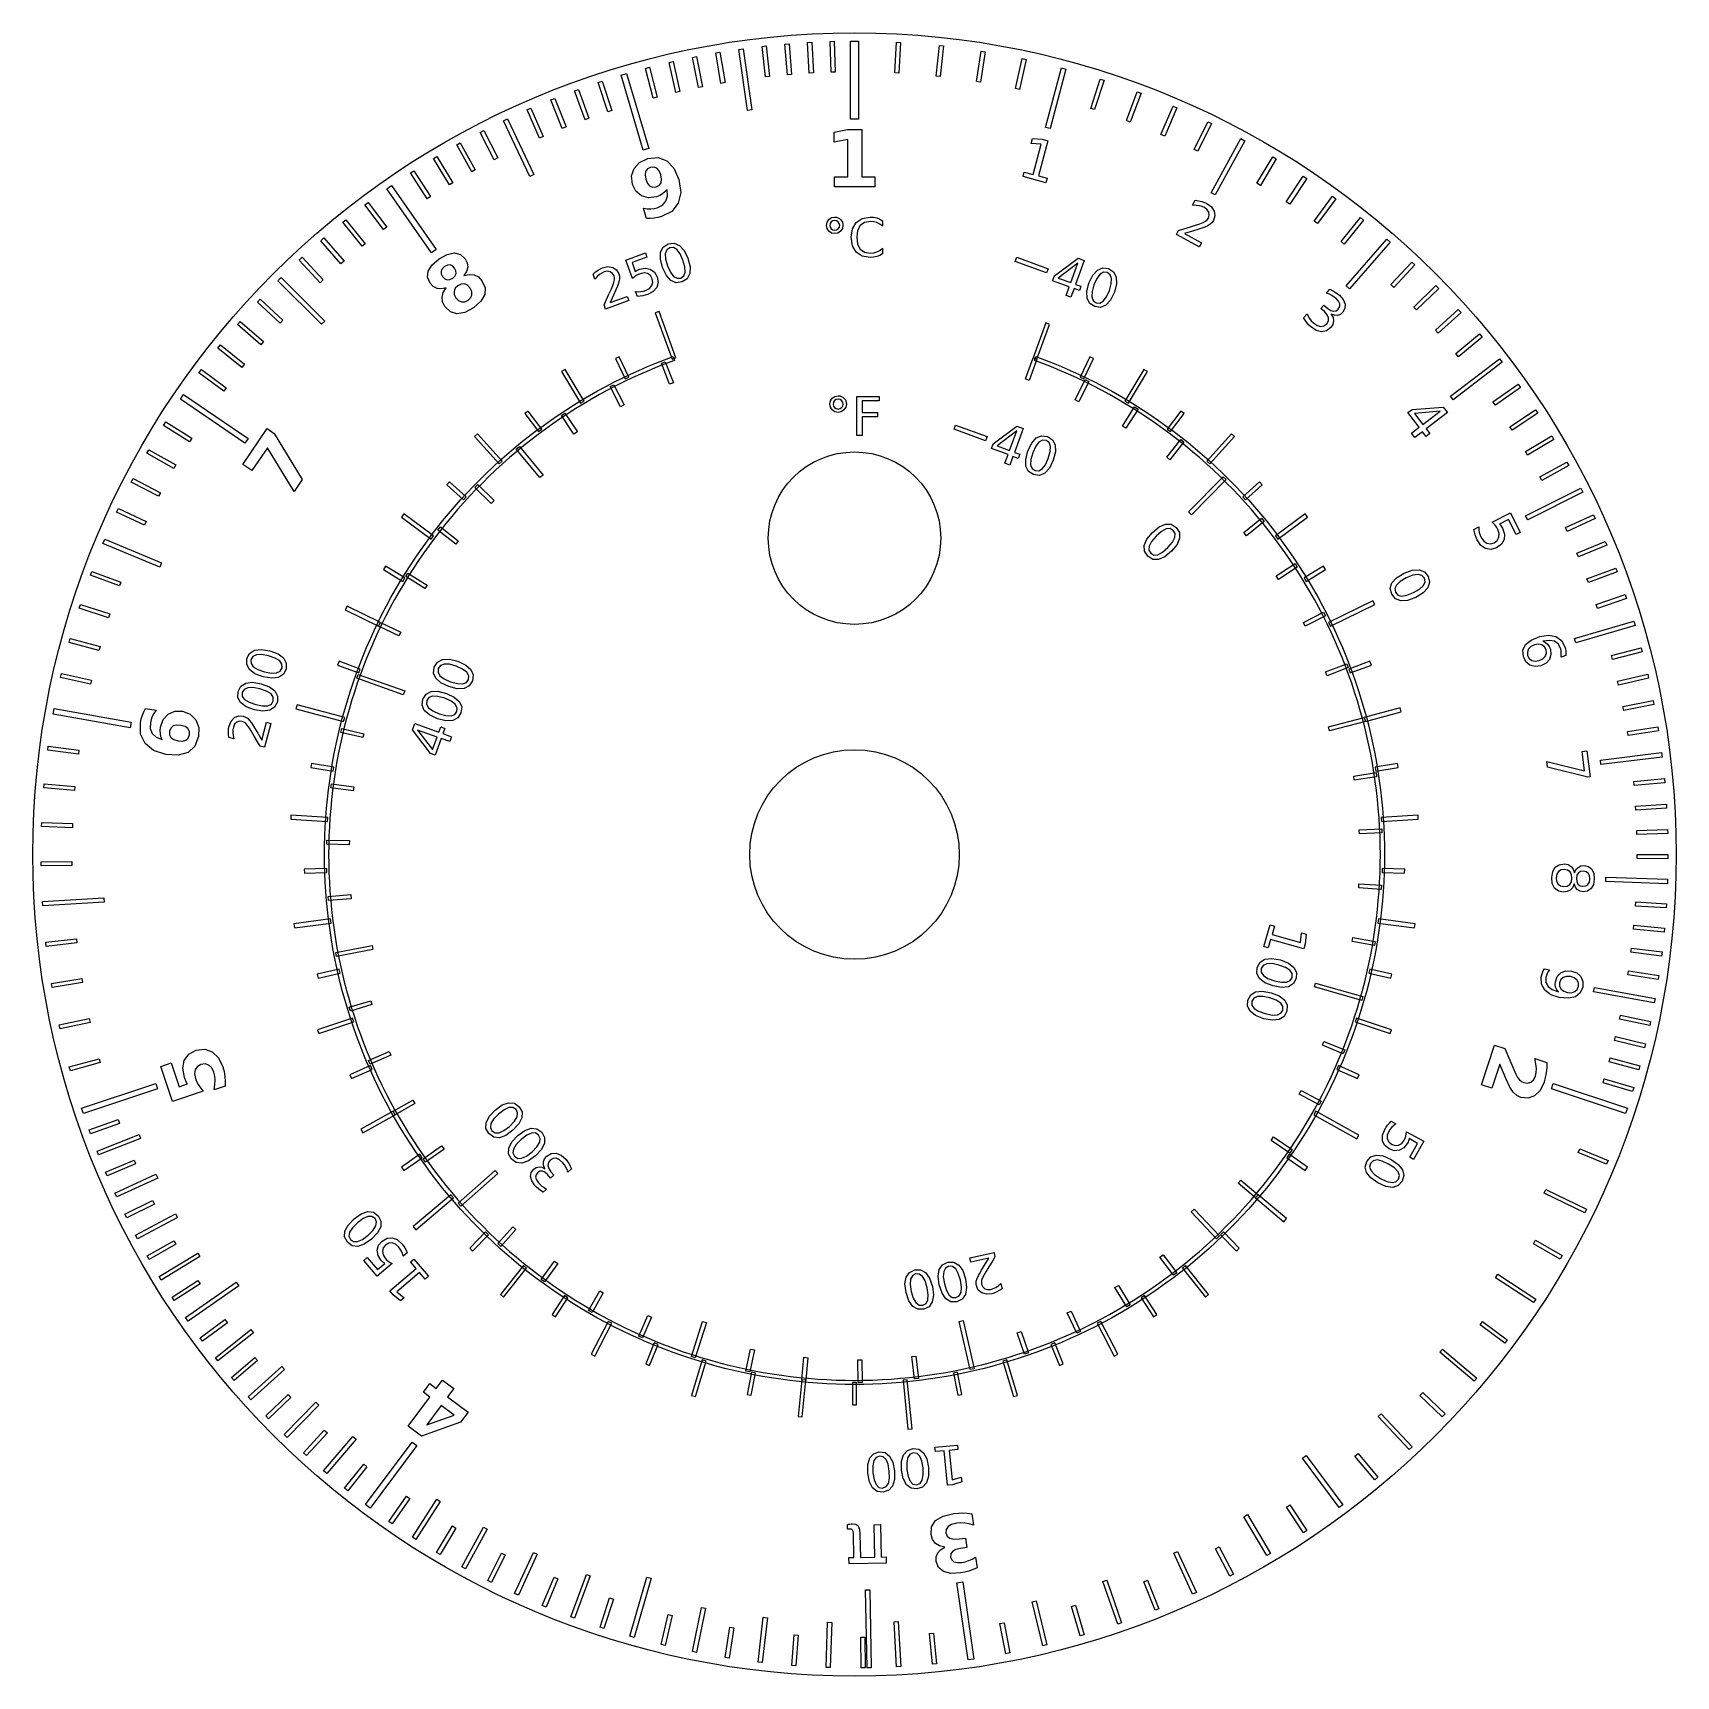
# Model space of a CAD drawing. Header units: millimetres. Extents: x -20 to 20, y -20 to 20.
import ezdxf

# ---------------------------------------------------------------- set-up
doc = ezdxf.new("R2010")
doc.units = ezdxf.units.MM
doc.layers.add('CUT', color=1, linetype='Continuous')
doc.layers.add('MARK', color=7, linetype='Continuous')

msp = doc.modelspace()

# ---------------------------------------------------------------- linework, layer by layer
at = {"layer": 'CUT'}
for centre, radius in [((0, 0), 20), ((0, 7.7), 2.1), ((0, 0), 2.55)]:
    msp.add_circle(centre, radius, dxfattribs=at)
at = {"layer": 'MARK'}
for points in [[(-2.817, 19.599), (-2.708, 19.614), (-2.499, 18.129), (-2.607, 18.113)], [(-2.251, 19.672), (-2.151, 19.683), (-2.068, 18.937), (-2.167, 18.926)], [(-1.694, 19.727), (-1.594, 19.736), (-1.532, 18.988), (-1.631, 18.98)], [(-1.141, 19.767), (-1.041, 19.773), (-1, 19.024), (-1.1, 19.018)], [(-0.593, 19.791), (-0.493, 19.794), (-0.472, 19.044), (-0.572, 19.041)], [(-0.1, 19.8), (0.1, 19.8), (0.1, 17.9), (-0.1, 17.9)], [(1.019, 19.774), (1.119, 19.768), (1.079, 19.019), (0.979, 19.025)], [(2.065, 19.692), (2.165, 19.681), (2.085, 18.936), (1.985, 18.946)], [(-4.515, 19.278), (-4.418, 19.301), (-4.248, 18.57), (-4.346, 18.548)], [(-3.944, 19.403), (-3.846, 19.423), (-3.699, 18.688), (-3.797, 18.668)], [(-3.377, 19.51), (-3.278, 19.527), (-3.152, 18.788), (-3.25, 18.771)], [(3.086, 19.558), (3.184, 19.542), (3.066, 18.802), (2.967, 18.818)], [(4.079, 19.375), (4.177, 19.355), (4.02, 18.621), (3.922, 18.642)], [(-6.238, 18.792), (-6.143, 18.823), (-5.909, 18.111), (-6.004, 18.079)], [(-5.682, 18.967), (-5.547, 19.007), (-5.009, 17.185), (-5.143, 17.145)], [(-5.088, 19.135), (-4.991, 19.161), (-4.8, 18.435), (-4.897, 18.41)], [(5.039, 19.148), (5.145, 19.12), (4.759, 17.67), (4.653, 17.699)], [(5.978, 18.876), (6.074, 18.846), (5.845, 18.131), (5.75, 18.162)], [(-7.391, 18.369), (-7.298, 18.406), (-7.02, 17.71), (-7.113, 17.672)], [(-6.815, 18.59), (-6.721, 18.625), (-6.464, 17.92), (-6.558, 17.886)], [(6.883, 18.565), (6.976, 18.53), (6.714, 17.828), (6.62, 17.863)], [(-7.967, 18.127), (-7.875, 18.167), (-7.575, 17.479), (-7.667, 17.439)], [(7.756, 18.218), (7.848, 18.179), (7.552, 17.489), (7.46, 17.529)], [(-9.113, 17.578), (-9.024, 17.624), (-8.681, 16.957), (-8.77, 16.911)], [(-8.545, 17.861), (-8.446, 17.908), (-7.802, 16.553), (-7.902, 16.506)], [(-0.485, 16.499), (-0.166, 16.499), (-0.166, 17.404), (-0.494, 17.337), (-0.494, 17.582), (-0.168, 17.65), (0.175, 17.65), (0.175, 16.499), (0.494, 16.499), (0.494, 16.25), (-0.485, 16.25), (-0.485, 16.499)], [(8.597, 17.836), (8.687, 17.793), (8.359, 17.118), (8.269, 17.162)], [(-9.683, 17.271), (-9.595, 17.32), (-9.23, 16.665), (-9.318, 16.616)], [(4.132, 16.61), (4.346, 16.553), (4.542, 17.29), (4.297, 17.306), (4.329, 17.425), (4.572, 17.41), (4.703, 17.375), (4.475, 16.519), (4.689, 16.462), (4.659, 16.352), (4.103, 16.5), (4.132, 16.61)], [(9.401, 17.426), (9.498, 17.373), (8.782, 16.055), (8.685, 16.108)], [(-10.249, 16.941), (-10.163, 16.993), (-9.776, 16.35), (-9.862, 16.299)], [(-5.062, 15.481), (-5.135, 15.729), (-5.044, 15.719), (-4.96, 15.718), (-4.88, 15.726), (-4.805, 15.743), (-4.673, 15.805), (-4.589, 15.9), (-4.552, 16.027), (-4.563, 16.185), (-4.614, 16.127), (-4.673, 16.079), (-4.741, 16.041), (-4.817, 16.012), (-5.012, 15.987), (-5.185, 16.034), (-5.32, 16.145), (-5.404, 16.312), (-5.427, 16.518), (-5.366, 16.701), (-5.231, 16.848), (-5.028, 16.943), (-4.782, 16.968), (-4.569, 16.886), (-4.398, 16.704), (-4.277, 16.428), (-4.231, 16.118), (-4.29, 15.855), (-4.448, 15.654), (-4.695, 15.529), (-4.789, 15.505), (-4.88, 15.489), (-4.971, 15.481), (-5.062, 15.481)], [(10.181, 16.982), (10.267, 16.93), (9.88, 16.288), (9.794, 16.34)], [(-10.81, 16.589), (-10.726, 16.643), (-10.318, 16.014), (-10.402, 15.959)], [(-4.826, 16.254), (-4.75, 16.292), (-4.706, 16.353), (-4.694, 16.437), (-4.713, 16.543), (-4.755, 16.642), (-4.811, 16.706), (-4.881, 16.734), (-4.965, 16.725), (-5.04, 16.687), (-5.084, 16.625), (-5.097, 16.541), (-5.078, 16.436), (-5.036, 16.336), (-4.98, 16.272), (-4.91, 16.245), (-4.826, 16.254)], [(10.925, 16.513), (11.008, 16.458), (10.593, 15.834), (10.509, 15.889)], [(-11.382, 16.201), (-11.268, 16.281), (-10.181, 14.723), (-10.296, 14.643)], [(11.635, 16.021), (11.716, 15.962), (11.274, 15.356), (11.193, 15.415)], [(-11.916, 15.813), (-11.836, 15.873), (-11.386, 15.273), (-11.466, 15.213)], [(8.031, 15.113), (8.446, 14.888), (8.392, 14.788), (7.834, 15.091), (7.888, 15.191), (8.013, 15.229), (8.175, 15.278), (8.323, 15.324), (8.405, 15.351), (8.485, 15.384), (8.543, 15.416), (8.584, 15.451), (8.613, 15.491), (8.636, 15.562), (8.626, 15.632), (8.588, 15.696), (8.522, 15.746), (8.462, 15.772), (8.394, 15.791), (8.316, 15.801), (8.229, 15.804), (8.294, 15.924), (8.377, 15.911), (8.452, 15.895), (8.518, 15.873), (8.574, 15.847), (8.688, 15.763), (8.755, 15.661), (8.772, 15.548), (8.737, 15.434), (8.703, 15.384), (8.661, 15.342), (8.604, 15.305), (8.525, 15.268), (8.476, 15.252), (8.378, 15.22), (8.23, 15.174), (8.031, 15.113)], [(-12.458, 15.39), (-12.38, 15.452), (-11.91, 14.868), (-11.988, 14.805)], [(-0.482, 15.517), (-0.442, 15.513), (-0.403, 15.501), (-0.368, 15.482), (-0.338, 15.457), (-0.313, 15.426), (-0.295, 15.392), (-0.284, 15.354), (-0.28, 15.314), (-0.295, 15.236), (-0.339, 15.171), (-0.404, 15.128), (-0.483, 15.113), (-0.562, 15.127), (-0.626, 15.17), (-0.669, 15.235), (-0.683, 15.314), (-0.669, 15.392), (-0.625, 15.458), (-0.56, 15.502), (-0.482, 15.517)], [(-0.482, 15.435), (-0.529, 15.426), (-0.568, 15.4), (-0.594, 15.36), (-0.603, 15.314), (-0.594, 15.267), (-0.568, 15.229), (-0.529, 15.203), (-0.482, 15.194), (-0.435, 15.203), (-0.396, 15.229), (-0.369, 15.267), (-0.361, 15.314), (-0.37, 15.36), (-0.396, 15.399), (-0.435, 15.426), (-0.482, 15.435)], [(0.683, 15.427), (0.683, 15.291), (0.616, 15.344), (0.545, 15.382), (0.469, 15.404), (0.389, 15.411), (0.245, 15.387), (0.139, 15.312), (0.074, 15.19), (0.053, 15.024), (0.074, 14.858), (0.139, 14.737), (0.245, 14.662), (0.389, 14.637), (0.469, 14.645), (0.545, 14.667), (0.616, 14.705), (0.683, 14.757), (0.683, 14.623), (0.614, 14.583), (0.54, 14.554), (0.463, 14.537), (0.381, 14.531), (0.188, 14.564), (0.041, 14.663), (-0.052, 14.82), (-0.083, 15.024), (-0.052, 15.229), (0.041, 15.385), (0.188, 15.484), (0.381, 15.517), (0.464, 15.511), (0.542, 15.495), (0.615, 15.466), (0.683, 15.427)], [(12.313, 15.506), (12.391, 15.444), (11.923, 14.858), (11.845, 14.92)], [(-12.992, 14.941), (-12.916, 15.007), (-12.426, 14.44), (-12.501, 14.374)], [(-4.533, 14.863), (-4.389, 14.882), (-4.26, 14.828), (-4.148, 14.704), (-4.055, 14.512), (-4.003, 14.306), (-4.009, 14.139), (-4.074, 14.015), (-4.196, 13.937), (-4.339, 13.919), (-4.468, 13.972), (-4.58, 14.096), (-4.672, 14.288), (-4.725, 14.494), (-4.719, 14.661), (-4.654, 14.785), (-4.533, 14.863)], [(12.954, 14.975), (13.037, 14.903), (12.052, 13.771), (11.969, 13.843)], [(-13.517, 14.469), (-13.443, 14.537), (-12.933, 13.987), (-13.006, 13.919)], [(-9.936, 13.791), (-10.055, 13.767), (-10.161, 13.778), (-10.252, 13.824), (-10.328, 13.904), (-10.39, 14.051), (-10.374, 14.201), (-10.28, 14.352), (-10.109, 14.499), (-9.912, 14.608), (-9.739, 14.644), (-9.592, 14.608), (-9.476, 14.498), (-9.427, 14.399), (-9.415, 14.298), (-9.442, 14.195), (-9.506, 14.091), (-9.374, 14.12), (-9.256, 14.109), (-9.154, 14.058), (-9.069, 13.967), (-8.993, 13.797), (-9.002, 13.63), (-9.097, 13.466), (-9.278, 13.308), (-9.489, 13.193), (-9.677, 13.16), (-9.838, 13.208), (-9.971, 13.338), (-10.027, 13.45), (-10.039, 13.563), (-10.009, 13.677), (-9.936, 13.791)], [(-5.563, 14.47), (-5.089, 14.643), (-5.052, 14.541), (-5.415, 14.409), (-5.336, 14.19), (-5.312, 14.207), (-5.288, 14.222), (-5.263, 14.235), (-5.237, 14.246), (-5.096, 14.274), (-4.97, 14.25), (-4.87, 14.178), (-4.802, 14.06), (-4.778, 13.924), (-4.81, 13.804), (-4.897, 13.704), (-5.034, 13.632), (-5.092, 13.613), (-5.152, 13.6), (-5.216, 13.59), (-5.283, 13.584), (-5.327, 13.706), (-5.263, 13.7), (-5.2, 13.703), (-5.137, 13.714), (-5.074, 13.733), (-4.986, 13.78), (-4.93, 13.847), (-4.908, 13.927), (-4.923, 14.016), (-4.969, 14.094), (-5.037, 14.142), (-5.123, 14.157), (-5.221, 14.137), (-5.268, 14.116), (-5.314, 14.091), (-5.357, 14.059), (-5.4, 14.022), (-5.563, 14.47)], [(-4.498, 14.768), (-4.571, 14.715), (-4.605, 14.625), (-4.598, 14.497), (-4.551, 14.332), (-4.481, 14.175), (-4.404, 14.073), (-4.32, 14.026), (-4.23, 14.033), (-4.157, 14.086), (-4.123, 14.176), (-4.129, 14.303), (-4.176, 14.468), (-4.247, 14.625), (-4.324, 14.727), (-4.407, 14.774), (-4.498, 14.768)], [(3.948, 14.539), (4.714, 14.26), (4.677, 14.159), (3.911, 14.437), (3.948, 14.539)], [(5.442, 14.514), (5.594, 14.459), (5.382, 13.877), (5.51, 13.831), (5.473, 13.73), (5.346, 13.776), (5.269, 13.566), (5.149, 13.61), (5.226, 13.82), (4.823, 13.967), (4.865, 14.083), (5.442, 14.514)], [(13.57, 14.419), (13.642, 14.35), (13.127, 13.805), (13.054, 13.874)], [(-14.034, 13.967), (-13.956, 14.045), (-12.896, 12.984), (-12.974, 12.906)], [(-10.027, 14.069), (-9.975, 14.015), (-9.915, 13.991), (-9.85, 13.995), (-9.781, 14.029), (-9.726, 14.081), (-9.7, 14.141), (-9.703, 14.205), (-9.735, 14.273), (-9.787, 14.326), (-9.846, 14.351), (-9.911, 14.347), (-9.979, 14.313), (-10.035, 14.26), (-10.062, 14.2), (-10.059, 14.136), (-10.027, 14.069)], [(-5.951, 13.433), (-5.53, 13.586), (-5.493, 13.485), (-6.059, 13.278), (-6.096, 13.38), (-6.046, 13.493), (-5.979, 13.639), (-5.918, 13.773), (-5.886, 13.848), (-5.858, 13.926), (-5.845, 13.988), (-5.844, 14.039), (-5.854, 14.085), (-5.89, 14.145), (-5.946, 14.183), (-6.016, 14.196), (-6.093, 14.18), (-6.149, 14.154), (-6.205, 14.117), (-6.262, 14.068), (-6.318, 14.008), (-6.363, 14.13), (-6.302, 14.181), (-6.243, 14.224), (-6.186, 14.257), (-6.132, 14.281), (-6.001, 14.309), (-5.886, 14.292), (-5.794, 14.234), (-5.736, 14.137), (-5.721, 14.081), (-5.718, 14.025), (-5.728, 13.961), (-5.751, 13.882), (-5.77, 13.836), (-5.81, 13.747), (-5.87, 13.612), (-5.951, 13.433)], [(5.436, 14.397), (4.957, 14.032), (5.262, 13.921), (5.436, 14.397)], [(6.185, 14.262), (6.307, 14.184), (6.371, 14.059), (6.378, 13.892), (6.325, 13.686), (6.233, 13.495), (6.121, 13.371), (5.991, 13.317), (5.848, 13.336), (5.727, 13.413), (5.662, 13.538), (5.656, 13.705), (5.708, 13.911), (5.8, 14.103), (5.913, 14.226), (6.042, 14.28), (6.185, 14.262)], [(6.15, 14.166), (6.06, 14.173), (5.977, 14.125), (5.9, 14.023), (5.829, 13.866), (5.783, 13.702), (5.776, 13.574), (5.81, 13.484), (5.883, 13.431), (5.973, 13.424), (6.057, 13.472), (6.134, 13.574), (6.204, 13.73), (6.251, 13.895), (6.258, 14.023), (6.224, 14.113), (6.15, 14.166)], [(-9.652, 13.844), (-9.717, 13.782), (-9.748, 13.71), (-9.743, 13.631), (-9.702, 13.549), (-9.638, 13.482), (-9.567, 13.45), (-9.489, 13.454), (-9.408, 13.494), (-9.343, 13.556), (-9.313, 13.627), (-9.318, 13.705), (-9.359, 13.787), (-9.423, 13.855), (-9.494, 13.887), (-9.571, 13.884), (-9.652, 13.844)], [(11.604, 13.152), (11.648, 13.072), (11.662, 12.988), (11.644, 12.905), (11.596, 12.83), (11.491, 12.747), (11.369, 12.723), (11.236, 12.759), (11.098, 12.852), (11.052, 12.896), (11.008, 12.947), (10.967, 13.003), (10.929, 13.065), (11.015, 13.164), (11.04, 13.103), (11.075, 13.045), (11.118, 12.991), (11.17, 12.941), (11.262, 12.877), (11.349, 12.851), (11.427, 12.865), (11.495, 12.918), (11.535, 12.987), (11.539, 13.063), (11.508, 13.14), (11.442, 13.214), (11.354, 13.29), (11.427, 13.374), (11.519, 13.294), (11.592, 13.244), (11.66, 13.224), (11.722, 13.235), (11.775, 13.276), (11.81, 13.336), (11.812, 13.401), (11.782, 13.468), (11.721, 13.535), (11.675, 13.57), (11.623, 13.604), (11.562, 13.636), (11.493, 13.667), (11.572, 13.758), (11.64, 13.723), (11.702, 13.688), (11.756, 13.651), (11.805, 13.613), (11.897, 13.509), (11.942, 13.4), (11.939, 13.294), (11.886, 13.198), (11.827, 13.148), (11.758, 13.123), (11.683, 13.125), (11.604, 13.152)], [(14.15, 13.85), (14.22, 13.779), (13.682, 13.255), (13.612, 13.327)], [(-14.533, 13.448), (-14.465, 13.521), (-13.916, 13.01), (-13.984, 12.937)], [(-4.442, 12.058), (-4.348, 12.092), (-4.758, 13.22), (-4.852, 13.186)], [(14.698, 13.267), (14.765, 13.193), (14.207, 12.691), (14.14, 12.766)], [(-15.022, 12.899), (-14.957, 12.975), (-14.389, 12.485), (-14.454, 12.409)], [(4.348, 12.092), (4.442, 12.058), (4.75, 12.904), (4.656, 12.938)], [(-15.497, 12.324), (-15.434, 12.403), (-14.849, 11.934), (-14.911, 11.856)], [(15.215, 12.671), (15.278, 12.594), (14.701, 12.116), (14.637, 12.193)], [(4.412, 12.122), (4.623, 12.043), (4.832, 11.961), (5.04, 11.875), (5.247, 11.785), (5.452, 11.691), (5.655, 11.594), (5.856, 11.494), (6.056, 11.39), (6.254, 11.283), (6.45, 11.172), (6.644, 11.057), (6.836, 10.94), (7.026, 10.819), (7.214, 10.695), (7.399, 10.567), (7.582, 10.436), (7.763, 10.302), (7.942, 10.165), (8.118, 10.025), (8.292, 9.882), (8.463, 9.736), (8.632, 9.587), (8.798, 9.434), (8.961, 9.279), (9.122, 9.122), (9.279, 8.961), (9.434, 8.798), (9.587, 8.632), (9.736, 8.463), (9.882, 8.292), (10.025, 8.118), (10.165, 7.942), (10.302, 7.763), (10.436, 7.582), (10.567, 7.399), (10.695, 7.214), (10.819, 7.026), (10.94, 6.836), (11.057, 6.644), (11.172, 6.45), (11.283, 6.254), (11.39, 6.056), (11.494, 5.856), (11.594, 5.655), (11.691, 5.452), (11.785, 5.247), (11.875, 5.04), (11.961, 4.832), (12.043, 4.623), (12.122, 4.412), (12.197, 4.2), (12.269, 3.986), (12.336, 3.772), (12.4, 3.556), (12.46, 3.339), (12.517, 3.121), (12.569, 2.902), (12.618, 2.682), (12.663, 2.461), (12.704, 2.24), (12.741, 2.018), (12.774, 1.795), (12.804, 1.572), (12.829, 1.348), (12.851, 1.124), (12.869, 0.9), (12.882, 0.675), (12.892, 0.45), (12.898, 0.225), (12.9, 0), (12.898, -0.225), (12.892, -0.45), (12.882, -0.675), (12.869, -0.9), (12.851, -1.124), (12.829, -1.348), (12.804, -1.572), (12.774, -1.795), (12.741, -2.018), (12.704, -2.24), (12.663, -2.461), (12.618, -2.682), (12.569, -2.902), (12.517, -3.121), (12.46, -3.339), (12.4, -3.556), (12.336, -3.772), (12.269, -3.986), (12.197, -4.2), (12.122, -4.412), (12.043, -4.623), (11.961, -4.832), (11.875, -5.04), (11.785, -5.247), (11.691, -5.452), (11.594, -5.655), (11.494, -5.856), (11.39, -6.056), (11.283, -6.254), (11.172, -6.45), (11.057, -6.644), (10.94, -6.836), (10.819, -7.026), (10.695, -7.214), (10.567, -7.399), (10.436, -7.582), (10.302, -7.763), (10.165, -7.942), (10.025, -8.118), (9.882, -8.292), (9.736, -8.463), (9.587, -8.632), (9.434, -8.798), (9.279, -8.961), (9.122, -9.122), (8.961, -9.279), (8.798, -9.434), (8.632, -9.587), (8.463, -9.736), (8.292, -9.882), (8.118, -10.025), (7.942, -10.165), (7.763, -10.302), (7.582, -10.436), (7.399, -10.567), (7.214, -10.695), (7.026, -10.819), (6.836, -10.94), (6.644, -11.057), (6.45, -11.172), (6.254, -11.283), (6.056, -11.39), (5.856, -11.494), (5.655, -11.594), (5.452, -11.691), (5.247, -11.785), (5.04, -11.875), (4.832, -11.961), (4.623, -12.043), (4.412, -12.122), (4.2, -12.197), (3.986, -12.269), (3.772, -12.336), (3.556, -12.4), (3.339, -12.46), (3.121, -12.517), (2.902, -12.569), (2.682, -12.618), (2.461, -12.663), (2.24, -12.704), (2.018, -12.741), (1.795, -12.774), (1.572, -12.804), (1.348, -12.829), (1.124, -12.851), (0.9, -12.869), (0.675, -12.882), (0.45, -12.892), (0.225, -12.898), (0, -12.9), (-0.225, -12.898), (-0.45, -12.892), (-0.675, -12.882), (-0.9, -12.869), (-1.124, -12.851), (-1.348, -12.829), (-1.572, -12.804), (-1.795, -12.774), (-2.018, -12.741), (-2.24, -12.704), (-2.461, -12.663), (-2.682, -12.618), (-2.902, -12.569), (-3.121, -12.517), (-3.339, -12.46), (-3.556, -12.4), (-3.772, -12.336), (-3.986, -12.269), (-4.2, -12.197), (-4.412, -12.122), (-4.623, -12.043), (-4.832, -11.961), (-5.04, -11.875), (-5.247, -11.785), (-5.452, -11.691), (-5.655, -11.594), (-5.856, -11.494), (-6.056, -11.39), (-6.254, -11.283), (-6.45, -11.172), (-6.644, -11.057), (-6.836, -10.94), (-7.026, -10.819), (-7.214, -10.695), (-7.399, -10.567), (-7.582, -10.436), (-7.763, -10.302), (-7.942, -10.165), (-8.118, -10.025), (-8.292, -9.882), (-8.463, -9.736), (-8.632, -9.587), (-8.798, -9.434), (-8.961, -9.279), (-9.122, -9.122), (-9.279, -8.961), (-9.434, -8.798), (-9.587, -8.632), (-9.736, -8.463), (-9.882, -8.292), (-10.025, -8.118), (-10.165, -7.942), (-10.302, -7.763), (-10.436, -7.582), (-10.567, -7.399), (-10.695, -7.214), (-10.819, -7.026), (-10.94, -6.836), (-11.057, -6.644), (-11.172, -6.45), (-11.283, -6.254), (-11.39, -6.056), (-11.494, -5.856), (-11.594, -5.655), (-11.691, -5.452), (-11.785, -5.247), (-11.875, -5.04), (-11.961, -4.832), (-12.043, -4.623), (-12.122, -4.412), (-12.197, -4.2), (-12.269, -3.986), (-12.336, -3.772), (-12.4, -3.556), (-12.46, -3.339), (-12.517, -3.121), (-12.569, -2.902), (-12.618, -2.682), (-12.663, -2.461), (-12.704, -2.24), (-12.741, -2.018), (-12.774, -1.795), (-12.804, -1.572), (-12.829, -1.348), (-12.851, -1.124), (-12.869, -0.9), (-12.882, -0.675), (-12.892, -0.45), (-12.898, -0.225), (-12.9, 0), (-12.898, 0.225), (-12.892, 0.45), (-12.882, 0.675), (-12.869, 0.9), (-12.851, 1.124), (-12.829, 1.348), (-12.804, 1.572), (-12.774, 1.795), (-12.741, 2.018), (-12.704, 2.24), (-12.663, 2.461), (-12.618, 2.682), (-12.569, 2.902), (-12.517, 3.121), (-12.46, 3.339), (-12.4, 3.556), (-12.336, 3.772), (-12.269, 3.986), (-12.197, 4.2), (-12.122, 4.412), (-12.043, 4.623), (-11.961, 4.832), (-11.875, 5.04), (-11.785, 5.247), (-11.691, 5.452), (-11.594, 5.655), (-11.494, 5.856), (-11.39, 6.056), (-11.283, 6.254), (-11.172, 6.45), (-11.057, 6.644), (-10.94, 6.836), (-10.819, 7.026), (-10.695, 7.214), (-10.567, 7.399), (-10.436, 7.582), (-10.302, 7.763), (-10.165, 7.942), (-10.025, 8.118), (-9.882, 8.292), (-9.736, 8.463), (-9.587, 8.632), (-9.434, 8.798), (-9.279, 8.961), (-9.122, 9.122), (-8.961, 9.279), (-8.798, 9.434), (-8.632, 9.587), (-8.463, 9.736), (-8.292, 9.882), (-8.118, 10.025), (-7.942, 10.165), (-7.763, 10.302), (-7.582, 10.436), (-7.399, 10.567), (-7.214, 10.695), (-7.026, 10.819), (-6.836, 10.94), (-6.644, 11.057), (-6.45, 11.172), (-6.254, 11.283), (-6.056, 11.39), (-5.856, 11.494), (-5.655, 11.594), (-5.452, 11.691), (-5.247, 11.785), (-5.04, 11.875), (-4.832, 11.961), (-4.623, 12.043), (-4.412, 12.122), (-4.378, 12.028), (-4.587, 11.95), (-4.795, 11.868), (-5.001, 11.782), (-5.206, 11.693), (-5.41, 11.601), (-5.611, 11.505), (-5.811, 11.405), (-6.009, 11.302), (-6.206, 11.195), (-6.4, 11.085), (-6.592, 10.972), (-6.783, 10.855), (-6.971, 10.735), (-7.158, 10.612), (-7.342, 10.485), (-7.524, 10.355), (-7.703, 10.223), (-7.88, 10.087), (-8.055, 9.947), (-8.228, 9.805), (-8.398, 9.66), (-8.565, 9.512), (-8.73, 9.361), (-8.892, 9.208), (-9.051, 9.051), (-9.208, 8.892), (-9.361, 8.73), (-9.512, 8.565), (-9.66, 8.398), (-9.805, 8.228), (-9.947, 8.055), (-10.087, 7.88), (-10.223, 7.703), (-10.355, 7.524), (-10.485, 7.342), (-10.612, 7.158), (-10.735, 6.971), (-10.855, 6.783), (-10.972, 6.592), (-11.085, 6.4), (-11.195, 6.206), (-11.302, 6.009), (-11.405, 5.811), (-11.505, 5.611), (-11.601, 5.41), (-11.693, 5.206), (-11.782, 5.001), (-11.868, 4.795), (-11.95, 4.587), (-12.028, 4.378), (-12.103, 4.167), (-12.174, 3.955), (-12.241, 3.742), (-12.304, 3.528), (-12.364, 3.313), (-12.42, 3.097), (-12.472, 2.879), (-12.52, 2.661), (-12.565, 2.442), (-12.606, 2.223), (-12.642, 2.002), (-12.675, 1.781), (-12.705, 1.56), (-12.73, 1.338), (-12.751, 1.116), (-12.769, 0.893), (-12.782, 0.67), (-12.792, 0.447), (-12.798, 0.223), (-12.8, 0), (-12.798, -0.223), (-12.792, -0.447), (-12.782, -0.67), (-12.769, -0.893), (-12.751, -1.116), (-12.73, -1.338), (-12.705, -1.56), (-12.675, -1.781), (-12.642, -2.002), (-12.606, -2.223), (-12.565, -2.442), (-12.52, -2.661), (-12.472, -2.879), (-12.42, -3.097), (-12.364, -3.313), (-12.304, -3.528), (-12.241, -3.742), (-12.174, -3.955), (-12.103, -4.167), (-12.028, -4.378), (-11.95, -4.587), (-11.868, -4.795), (-11.782, -5.001), (-11.693, -5.206), (-11.601, -5.41), (-11.505, -5.611), (-11.405, -5.811), (-11.302, -6.009), (-11.195, -6.206), (-11.085, -6.4), (-10.972, -6.592), (-10.855, -6.783), (-10.735, -6.971), (-10.612, -7.158), (-10.485, -7.342), (-10.355, -7.524), (-10.223, -7.703), (-10.087, -7.88), (-9.947, -8.055), (-9.805, -8.228), (-9.66, -8.398), (-9.512, -8.565), (-9.361, -8.73), (-9.208, -8.892), (-9.051, -9.051), (-8.892, -9.208), (-8.73, -9.361), (-8.565, -9.512), (-8.398, -9.66), (-8.228, -9.805), (-8.055, -9.947), (-7.88, -10.087), (-7.703, -10.223), (-7.524, -10.355), (-7.342, -10.485), (-7.158, -10.612), (-6.971, -10.735), (-6.783, -10.855), (-6.592, -10.972), (-6.4, -11.085), (-6.206, -11.195), (-6.009, -11.302), (-5.811, -11.405), (-5.611, -11.505), (-5.41, -11.601), (-5.206, -11.693), (-5.001, -11.782), (-4.795, -11.868), (-4.587, -11.95), (-4.378, -12.028), (-4.167, -12.103), (-3.955, -12.174), (-3.742, -12.241), (-3.528, -12.304), (-3.313, -12.364), (-3.097, -12.42), (-2.879, -12.472), (-2.661, -12.52), (-2.442, -12.565), (-2.223, -12.606), (-2.002, -12.642), (-1.781, -12.675), (-1.56, -12.705), (-1.338, -12.73), (-1.116, -12.751), (-0.893, -12.769), (-0.67, -12.782), (-0.447, -12.792), (-0.223, -12.798), (0, -12.8), (0.223, -12.798), (0.447, -12.792), (0.67, -12.782), (0.893, -12.769), (1.116, -12.751), (1.338, -12.73), (1.56, -12.705), (1.781, -12.675), (2.002, -12.642), (2.223, -12.606), (2.442, -12.565), (2.661, -12.52), (2.879, -12.472), (3.097, -12.42), (3.313, -12.364), (3.528, -12.304), (3.742, -12.241), (3.955, -12.174), (4.167, -12.103), (4.378, -12.028), (4.587, -11.95), (4.795, -11.868), (5.001, -11.782), (5.206, -11.693), (5.41, -11.601), (5.611, -11.505), (5.811, -11.405), (6.009, -11.302), (6.206, -11.195), (6.4, -11.085), (6.592, -10.972), (6.783, -10.855), (6.971, -10.735), (7.158, -10.612), (7.342, -10.485), (7.524, -10.355), (7.703, -10.223), (7.88, -10.087), (8.055, -9.947), (8.228, -9.805), (8.398, -9.66), (8.565, -9.512), (8.73, -9.361), (8.892, -9.208), (9.051, -9.051), (9.208, -8.892), (9.361, -8.73), (9.512, -8.565), (9.66, -8.398), (9.805, -8.228), (9.947, -8.055), (10.087, -7.88), (10.223, -7.703), (10.355, -7.524), (10.485, -7.342), (10.612, -7.158), (10.735, -6.971), (10.855, -6.783), (10.972, -6.592), (11.085, -6.4), (11.195, -6.206), (11.302, -6.009), (11.405, -5.811), (11.505, -5.611), (11.601, -5.41), (11.693, -5.206), (11.782, -5.001), (11.868, -4.795), (11.95, -4.587), (12.028, -4.378), (12.103, -4.167), (12.174, -3.955), (12.241, -3.742), (12.304, -3.528), (12.364, -3.313), (12.42, -3.097), (12.472, -2.879), (12.52, -2.661), (12.565, -2.442), (12.606, -2.223), (12.642, -2.002), (12.675, -1.781), (12.705, -1.56), (12.73, -1.338), (12.751, -1.116), (12.769, -0.893), (12.782, -0.67), (12.792, -0.447), (12.798, -0.223), (12.8, 0), (12.798, 0.223), (12.792, 0.447), (12.782, 0.67), (12.769, 0.893), (12.751, 1.116), (12.73, 1.338), (12.705, 1.56), (12.675, 1.781), (12.642, 2.002), (12.606, 2.223), (12.565, 2.442), (12.52, 2.661), (12.472, 2.879), (12.42, 3.097), (12.364, 3.313), (12.304, 3.528), (12.241, 3.742), (12.174, 3.955), (12.103, 4.167), (12.028, 4.378), (11.95, 4.587), (11.868, 4.795), (11.782, 5.001), (11.693, 5.206), (11.601, 5.41), (11.505, 5.611), (11.405, 5.811), (11.302, 6.009), (11.195, 6.206), (11.085, 6.4), (10.972, 6.592), (10.855, 6.783), (10.735, 6.971), (10.612, 7.158), (10.485, 7.342), (10.355, 7.524), (10.223, 7.703), (10.087, 7.88), (9.947, 8.055), (9.805, 8.228), (9.66, 8.398), (9.512, 8.565), (9.361, 8.73), (9.208, 8.892), (9.051, 9.051), (8.892, 9.208), (8.73, 9.361), (8.565, 9.512), (8.398, 9.66), (8.228, 9.805), (8.055, 9.947), (7.88, 10.087), (7.703, 10.223), (7.524, 10.355), (7.342, 10.485), (7.158, 10.612), (6.971, 10.735), (6.783, 10.855), (6.592, 10.972), (6.4, 11.085), (6.206, 11.195), (6.009, 11.302), (5.811, 11.405), (5.611, 11.505), (5.41, 11.601), (5.206, 11.693), (5.001, 11.782), (4.795, 11.868), (4.587, 11.95), (4.378, 12.028)], [(-5.581, 11.575), (-5.49, 11.618), (-5.727, 12.114), (-5.818, 12.071)], [(4.348, 12.092), (4.442, 12.058), (4.254, 11.541), (4.16, 11.575)], [(5.49, 11.618), (5.581, 11.575), (5.818, 12.071), (5.727, 12.114)], [(15.697, 12.068), (15.764, 11.981), (14.572, 11.07), (14.506, 11.157)], [(-15.956, 11.724), (-15.896, 11.805), (-15.293, 11.359), (-15.352, 11.279)], [(-6.668, 10.985), (-6.582, 11.036), (-7.046, 11.808), (-7.132, 11.756)], [(-4.699, 11.96), (-4.606, 11.996), (-4.407, 11.484), (-4.5, 11.447)], [(6.582, 11.036), (6.668, 10.985), (7.132, 11.756), (7.046, 11.808)], [(-5.949, 11.39), (-5.86, 11.436), (-5.608, 10.947), (-5.697, 10.901)], [(5.614, 11.559), (5.704, 11.515), (5.462, 11.021), (5.372, 11.065)], [(16.155, 11.448), (16.213, 11.366), (15.6, 10.934), (15.542, 11.015)], [(-16.409, 11.081), (-16.33, 11.197), (-14.759, 10.128), (-14.838, 10.013)], [(-0.399, 11.167), (-0.359, 11.163), (-0.321, 11.151), (-0.286, 11.132), (-0.256, 11.107), (-0.23, 11.076), (-0.212, 11.042), (-0.201, 11.004), (-0.197, 10.964), (-0.212, 10.886), (-0.256, 10.821), (-0.321, 10.778), (-0.4, 10.763), (-0.479, 10.777), (-0.543, 10.82), (-0.586, 10.885), (-0.601, 10.964), (-0.586, 11.042), (-0.542, 11.108), (-0.477, 11.152), (-0.399, 11.167)], [(-0.399, 11.085), (-0.446, 11.076), (-0.485, 11.05), (-0.511, 11.01), (-0.52, 10.964), (-0.511, 10.917), (-0.485, 10.879), (-0.446, 10.853), (-0.399, 10.844), (-0.352, 10.853), (-0.313, 10.879), (-0.287, 10.917), (-0.278, 10.964), (-0.287, 11.01), (-0.313, 11.049), (-0.352, 11.076), (-0.399, 11.085)], [(0.055, 11.15), (0.601, 11.15), (0.601, 11.042), (0.183, 11.042), (0.183, 10.762), (0.56, 10.762), (0.56, 10.654), (0.183, 10.654), (0.183, 10.2), (0.055, 10.2), (0.055, 11.15)], [(6.817, 10.893), (6.901, 10.84), (6.608, 10.375), (6.523, 10.428)], [(14.332, 10.89), (14.435, 10.755), (13.917, 10.359), (14.004, 10.246), (13.915, 10.178), (13.828, 10.291), (13.641, 10.148), (13.559, 10.255), (13.746, 10.398), (13.472, 10.757), (13.576, 10.836), (14.332, 10.89)], [(16.58, 10.823), (16.635, 10.739), (16.006, 10.331), (15.951, 10.414)], [(-16.82, 10.446), (-16.767, 10.531), (-16.131, 10.133), (-16.184, 10.049)], [(-7.693, 10.293), (-7.613, 10.352), (-7.94, 10.794), (-8.021, 10.735)], [(-7.132, 10.69), (-7.048, 10.745), (-6.745, 10.286), (-6.828, 10.231)], [(2.46, 10.451), (3.227, 10.172), (3.19, 10.071), (2.423, 10.35), (2.46, 10.451)], [(3.954, 10.426), (4.106, 10.371), (3.894, 9.789), (4.022, 9.743), (3.985, 9.642), (3.858, 9.689), (3.781, 9.478), (3.661, 9.522), (3.738, 9.733), (3.335, 9.879), (3.377, 9.996), (3.954, 10.426)], [(7.613, 10.352), (7.693, 10.293), (8.021, 10.735), (7.94, 10.794)], [(14.26, 10.791), (13.628, 10.738), (13.836, 10.466), (14.26, 10.791)], [(-14.889, 9.494), (-14.295, 10.366), (-14.127, 10.251), (-13.445, 9.127), (-13.643, 8.836), (-14.29, 9.902), (-14.669, 9.344), (-14.889, 9.494)], [(-8.647, 9.506), (-8.573, 9.573), (-9.176, 10.241), (-9.25, 10.174)], [(3.948, 10.31), (3.469, 9.944), (3.774, 9.833), (3.948, 10.31)], [(4.697, 10.174), (4.819, 10.096), (4.884, 9.972), (4.89, 9.805), (4.837, 9.598), (4.745, 9.407), (4.633, 9.283), (4.503, 9.229), (4.36, 9.248), (4.239, 9.326), (4.174, 9.45), (4.168, 9.617), (4.22, 9.823), (4.313, 10.015), (4.425, 10.139), (4.554, 10.193), (4.697, 10.174)], [(4.663, 10.078), (4.573, 10.085), (4.489, 10.038), (4.412, 9.936), (4.342, 9.779), (4.295, 9.614), (4.288, 9.486), (4.322, 9.396), (4.395, 9.344), (4.486, 9.337), (4.569, 9.384), (4.646, 9.486), (4.717, 9.642), (4.763, 9.808), (4.77, 9.935), (4.736, 10.026), (4.663, 10.078)], [(7.941, 10.103), (8.019, 10.041), (7.678, 9.61), (7.599, 9.672)], [(8.573, 9.573), (8.647, 9.506), (9.25, 10.174), (9.176, 10.241)], [(16.976, 10.191), (17.027, 10.105), (16.383, 9.721), (16.332, 9.807)], [(-17.223, 9.768), (-17.174, 9.854), (-16.522, 9.483), (-16.572, 9.396)], [(-8.232, 9.867), (-8.155, 9.931), (-7.581, 9.237), (-7.658, 9.174)], [(17.343, 9.554), (17.391, 9.466), (16.733, 9.106), (16.685, 9.194)], [(-17.604, 9.064), (-17.558, 9.152), (-16.892, 8.807), (-16.938, 8.719)], [(-9.521, 8.63), (-9.453, 8.704), (-9.859, 9.075), (-9.927, 9.001)], [(-9.239, 8.931), (-9.169, 9.003), (-8.775, 8.619), (-8.845, 8.547)], [(8.974, 9.197), (9.046, 9.127), (8.204, 8.271), (8.133, 8.341)], [(9.453, 8.704), (9.521, 8.63), (9.927, 9.001), (9.859, 9.075)], [(17.679, 8.917), (17.728, 8.819), (16.387, 8.147), (16.337, 8.245)], [(-17.961, 8.334), (-17.919, 8.424), (-17.239, 8.107), (-17.281, 8.016)], [(-10.306, 7.675), (-10.246, 7.755), (-10.966, 8.295), (-11.026, 8.215)], [(7.83, 7.962), (7.908, 7.841), (7.915, 7.701), (7.852, 7.546), (7.718, 7.38), (7.555, 7.244), (7.401, 7.178), (7.262, 7.183), (7.139, 7.259), (7.061, 7.381), (7.053, 7.52), (7.117, 7.675), (7.25, 7.841), (7.414, 7.977), (7.567, 8.043), (7.707, 8.038), (7.83, 7.962)], [(9.905, 8.186), (9.969, 8.109), (9.543, 7.76), (9.48, 7.837)], [(10.246, 7.755), (10.306, 7.675), (11.026, 8.215), (10.966, 8.295)], [(15.968, 8.313), (16.206, 7.838), (16.104, 7.787), (15.921, 8.151), (15.702, 8.042), (15.723, 8.019), (15.742, 7.996), (15.759, 7.971), (15.773, 7.945), (15.82, 7.801), (15.81, 7.667), (15.746, 7.553), (15.631, 7.468), (15.492, 7.426), (15.362, 7.446), (15.248, 7.524), (15.155, 7.659), (15.129, 7.717), (15.107, 7.779), (15.09, 7.844), (15.076, 7.914), (15.197, 7.974), (15.199, 7.907), (15.209, 7.841), (15.228, 7.777), (15.256, 7.713), (15.316, 7.627), (15.392, 7.576), (15.479, 7.563), (15.571, 7.589), (15.647, 7.646), (15.688, 7.724), (15.693, 7.816), (15.661, 7.915), (15.634, 7.962), (15.601, 8.007), (15.563, 8.048), (15.519, 8.088), (15.968, 8.313)], [(17.991, 8.268), (18.033, 8.177), (17.351, 7.865), (17.309, 7.956)], [(-18.294, 7.574), (-18.252, 7.675), (-16.868, 7.098), (-16.91, 6.996)], [(-10.14, 7.894), (-10.078, 7.972), (-9.645, 7.633), (-9.707, 7.554)], [(7.759, 7.89), (7.68, 7.933), (7.584, 7.925), (7.471, 7.864), (7.342, 7.75), (7.231, 7.62), (7.172, 7.506), (7.165, 7.41), (7.21, 7.332), (7.29, 7.288), (7.386, 7.297), (7.498, 7.357), (7.627, 7.47), (7.738, 7.601), (7.797, 7.715), (7.804, 7.811), (7.759, 7.89)], [(18.275, 7.621), (18.313, 7.529), (17.62, 7.242), (17.582, 7.334)], [(-18.596, 6.798), (-18.562, 6.892), (-17.858, 6.633), (-17.893, 6.539)], [(-10.997, 6.648), (-10.945, 6.734), (-11.414, 7.02), (-11.466, 6.935)], [(-10.925, 6.766), (-10.872, 6.85), (-10.405, 6.559), (-10.458, 6.474)], [(10.723, 7.081), (10.778, 6.998), (10.317, 6.697), (10.263, 6.78)], [(10.945, 6.734), (10.997, 6.648), (11.466, 6.935), (11.414, 7.02)], [(13.963, 6.769), (13.996, 6.628), (13.956, 6.494), (13.844, 6.37), (13.662, 6.258), (13.463, 6.185), (13.296, 6.174), (13.166, 6.226), (13.076, 6.339), (13.043, 6.479), (13.083, 6.613), (13.195, 6.738), (13.376, 6.849), (13.576, 6.922), (13.743, 6.933), (13.873, 6.882), (13.963, 6.769)], [(13.871, 6.724), (13.811, 6.792), (13.718, 6.816), (13.592, 6.796), (13.432, 6.733), (13.284, 6.647), (13.19, 6.56), (13.152, 6.472), (13.168, 6.383), (13.228, 6.315), (13.321, 6.291), (13.447, 6.31), (13.606, 6.374), (13.755, 6.46), (13.849, 6.547), (13.888, 6.635), (13.871, 6.724)], [(18.532, 6.973), (18.567, 6.879), (17.864, 6.617), (17.829, 6.711)], [(-18.871, 5.993), (-18.841, 6.088), (-18.127, 5.859), (-18.157, 5.764)], [(-11.585, 5.56), (-11.541, 5.65), (-12.351, 6.043), (-12.395, 5.953)], [(11.541, 5.65), (11.585, 5.56), (12.665, 6.084), (12.621, 6.174)], [(18.763, 6.325), (18.794, 6.23), (18.083, 5.992), (18.051, 6.087)], [(-11.585, 5.56), (-11.541, 5.65), (-11.046, 5.41), (-11.09, 5.32)], [(11.418, 5.896), (11.463, 5.807), (10.974, 5.556), (10.928, 5.645)], [(18.967, 5.682), (18.999, 5.576), (17.561, 5.15), (17.529, 5.255)], [(-19.115, 5.163), (-19.089, 5.26), (-18.365, 5.063), (-18.391, 4.966)], [(17.316, 4.842), (17.198, 4.807), (17.203, 4.862), (17.204, 4.916), (17.198, 4.969), (17.187, 5.019), (17.131, 5.125), (17.042, 5.189), (16.917, 5.21), (16.757, 5.189), (16.819, 5.161), (16.871, 5.119), (16.911, 5.066), (16.938, 5.002), (16.954, 4.866), (16.918, 4.748), (16.833, 4.654), (16.704, 4.593), (16.565, 4.576), (16.441, 4.61), (16.344, 4.692), (16.283, 4.816), (16.271, 4.972), (16.335, 5.108), (16.472, 5.221), (16.679, 5.306), (16.891, 5.339), (17.073, 5.306), (17.212, 5.209), (17.294, 5.056), (17.306, 5.006), (17.314, 4.955), (17.317, 4.9), (17.316, 4.842)], [(-14.789, 4.768), (-14.723, 4.896), (-14.605, 4.971), (-14.439, 4.993), (-14.229, 4.959), (-14.03, 4.885), (-13.896, 4.784), (-13.831, 4.66), (-13.837, 4.515), (-13.903, 4.387), (-14.021, 4.312), (-14.187, 4.291), (-14.397, 4.324), (-14.596, 4.399), (-14.73, 4.5), (-14.795, 4.624), (-14.789, 4.768)], [(-14.691, 4.742), (-14.69, 4.651), (-14.635, 4.572), (-14.526, 4.505), (-14.364, 4.449), (-14.195, 4.417), (-14.068, 4.422), (-13.981, 4.464), (-13.935, 4.542), (-13.936, 4.632), (-13.991, 4.711), (-14.1, 4.779), (-14.262, 4.835), (-14.431, 4.867), (-14.558, 4.862), (-14.645, 4.82), (-14.691, 4.742)], [(16.833, 4.979), (16.795, 5.053), (16.732, 5.1), (16.65, 5.117), (16.553, 5.102), (16.464, 5.062), (16.405, 5.003), (16.378, 4.929), (16.386, 4.847), (16.424, 4.773), (16.487, 4.726), (16.569, 4.709), (16.666, 4.724), (16.755, 4.764), (16.814, 4.823), (16.841, 4.897), (16.833, 4.979)], [(19.15, 5.031), (19.175, 4.934), (18.45, 4.745), (18.424, 4.842)], [(-19.325, 4.31), (-19.303, 4.408), (-18.572, 4.243), (-18.594, 4.145)], [(-12.066, 4.421), (-12.031, 4.514), (-12.547, 4.706), (-12.581, 4.612)], [(-10.228, 4.561), (-10.15, 4.683), (-10.026, 4.748), (-9.859, 4.755), (-9.653, 4.704), (-9.461, 4.612), (-9.336, 4.501), (-9.282, 4.371), (-9.3, 4.228), (-9.377, 4.106), (-9.501, 4.041), (-9.668, 4.034), (-9.874, 4.086), (-10.067, 4.177), (-10.191, 4.289), (-10.246, 4.418), (-10.228, 4.561)], [(-10.132, 4.527), (-10.138, 4.437), (-10.09, 4.353), (-9.988, 4.277), (-9.831, 4.207), (-9.666, 4.161), (-9.538, 4.155), (-9.448, 4.189), (-9.396, 4.263), (-9.389, 4.353), (-9.437, 4.437), (-9.54, 4.513), (-9.696, 4.583), (-9.862, 4.629), (-9.989, 4.635), (-10.079, 4.601), (-10.132, 4.527)], [(11.982, 4.643), (12.018, 4.55), (11.504, 4.353), (11.468, 4.446)], [(12.031, 4.514), (12.066, 4.421), (12.581, 4.612), (12.547, 4.706)], [(-15.002, 3.966), (-14.935, 4.094), (-14.817, 4.17), (-14.651, 4.191), (-14.441, 4.158), (-14.242, 4.083), (-14.108, 3.982), (-14.043, 3.858), (-14.049, 3.714), (-14.115, 3.586), (-14.233, 3.511), (-14.399, 3.489), (-14.609, 3.523), (-14.808, 3.597), (-14.942, 3.698), (-15.007, 3.822), (-15.002, 3.966)], [(-14.903, 3.94), (-14.902, 3.85), (-14.847, 3.771), (-14.738, 3.704), (-14.576, 3.648), (-14.408, 3.616), (-14.28, 3.621), (-14.193, 3.662), (-14.147, 3.74), (-14.148, 3.831), (-14.203, 3.91), (-14.312, 3.978), (-14.474, 4.033), (-14.643, 4.065), (-14.77, 4.06), (-14.857, 4.019), (-14.903, 3.94)], [(-12.112, 4.291), (-12.079, 4.385), (-10.949, 3.98), (-10.983, 3.886)], [(19.308, 4.387), (19.33, 4.289), (18.598, 4.125), (18.576, 4.223)], [(-12.435, 3.24), (-12.409, 3.337), (-13.569, 3.644), (-13.595, 3.547)], [(-10.508, 3.781), (-10.43, 3.903), (-10.306, 3.968), (-10.139, 3.975), (-9.933, 3.923), (-9.741, 3.832), (-9.616, 3.72), (-9.562, 3.591), (-9.58, 3.448), (-9.657, 3.326), (-9.781, 3.261), (-9.948, 3.254), (-10.154, 3.305), (-10.347, 3.397), (-10.471, 3.508), (-10.525, 3.637), (-10.508, 3.781)], [(-10.412, 3.746), (-10.418, 3.656), (-10.37, 3.573), (-10.268, 3.496), (-10.111, 3.427), (-9.946, 3.381), (-9.818, 3.375), (-9.728, 3.409), (-9.676, 3.482), (-9.669, 3.573), (-9.717, 3.656), (-9.819, 3.733), (-9.976, 3.802), (-10.142, 3.848), (-10.269, 3.854), (-10.359, 3.82), (-10.412, 3.746)], [(19.442, 3.746), (19.461, 3.648), (18.724, 3.508), (18.706, 3.606)], [(-19.503, 3.415), (-19.479, 3.553), (-17.608, 3.219), (-17.633, 3.081)], [(-17.257, 3.557), (-17.002, 3.511), (-17.053, 3.433), (-17.093, 3.357), (-17.121, 3.283), (-17.14, 3.209), (-17.143, 3.064), (-17.096, 2.946), (-16.999, 2.857), (-16.853, 2.796), (-16.881, 2.867), (-16.897, 2.94), (-16.9, 3.018), (-16.892, 3.1), (-16.827, 3.285), (-16.707, 3.418), (-16.547, 3.49), (-16.36, 3.49), (-16.167, 3.418), (-16.031, 3.282), (-15.961, 3.094), (-15.967, 2.869), (-16.055, 2.639), (-16.223, 2.486), (-16.462, 2.415), (-16.764, 2.431), (-17.061, 2.528), (-17.27, 2.699), (-17.38, 2.929), (-17.38, 3.206), (-17.36, 3.299), (-17.333, 3.388), (-17.298, 3.473), (-17.257, 3.557)], [(-14.425, 2.786), (-14.311, 3.22), (-14.206, 3.192), (-14.36, 2.609), (-14.465, 2.637), (-14.529, 2.743), (-14.61, 2.882), (-14.686, 3.008), (-14.729, 3.077), (-14.777, 3.144), (-14.82, 3.191), (-14.862, 3.221), (-14.905, 3.239), (-14.975, 3.243), (-15.038, 3.219), (-15.089, 3.169), (-15.12, 3.097), (-15.131, 3.036), (-15.132, 2.968), (-15.124, 2.895), (-15.107, 2.814), (-15.233, 2.847), (-15.24, 2.926), (-15.241, 2.999), (-15.236, 3.065), (-15.225, 3.123), (-15.173, 3.246), (-15.093, 3.331), (-14.993, 3.373), (-14.88, 3.366), (-14.827, 3.346), (-14.779, 3.316), (-14.731, 3.271), (-14.679, 3.207), (-14.653, 3.166), (-14.602, 3.082), (-14.526, 2.956), (-14.425, 2.786)], [(12.409, 3.337), (12.435, 3.24), (11.565, 3.01), (11.539, 3.106)], [(12.409, 3.337), (12.435, 3.24), (13.305, 3.47), (13.279, 3.567)], [(-16.673, 3), (-16.673, 2.915), (-16.638, 2.849), (-16.569, 2.8), (-16.465, 2.77), (-16.357, 2.762), (-16.275, 2.784), (-16.22, 2.834), (-16.19, 2.913), (-16.19, 2.998), (-16.225, 3.064), (-16.294, 3.113), (-16.398, 3.144), (-16.506, 3.151), (-16.588, 3.129), (-16.644, 3.079), (-16.673, 3)], [(-12.501, 2.973), (-12.478, 3.071), (-11.943, 2.941), (-11.967, 2.844)], [(-10.756, 3.036), (-10.702, 3.189), (-10.119, 2.98), (-10.073, 3.107), (-9.973, 3.071), (-10.018, 2.943), (-9.808, 2.868), (-9.851, 2.747), (-10.062, 2.823), (-10.206, 2.419), (-10.323, 2.461), (-10.756, 3.036)], [(-10.64, 3.03), (-10.272, 2.554), (-10.162, 2.859), (-10.64, 3.03)], [(19.554, 3.109), (19.57, 3.01), (18.829, 2.894), (18.813, 2.993)], [(-19.637, 2.537), (-19.624, 2.636), (-18.88, 2.538), (-18.893, 2.439)], [(17.825, 2.525), (17.904, 1.887), (17.847, 1.88), (16.867, 2.124), (16.849, 2.265), (17.771, 2.034), (17.712, 2.511), (17.825, 2.525)], [(19.644, 2.481), (19.658, 2.372), (18.169, 2.188), (18.155, 2.297)], [(-12.689, 2.03), (-12.673, 2.128), (-13.215, 2.217), (-13.232, 2.119)], [(12.673, 2.128), (12.689, 2.03), (13.232, 2.119), (13.215, 2.217)], [(-19.734, 1.619), (-19.725, 1.718), (-18.978, 1.655), (-18.986, 1.556)], [(-12.747, 1.621), (-12.734, 1.72), (-12.189, 1.649), (-12.202, 1.55)], [(12.695, 1.993), (12.71, 1.894), (12.166, 1.811), (12.151, 1.909)], [(19.714, 1.848), (19.723, 1.748), (18.976, 1.68), (18.967, 1.78)], [(19.762, 1.225), (19.768, 1.125), (19.019, 1.081), (19.013, 1.18)], [(-12.825, 0.8), (-12.819, 0.9), (-13.717, 0.96), (-13.723, 0.86)], [(12.819, 0.9), (12.825, 0.8), (13.723, 0.86), (13.717, 0.96)], [(-19.788, 0.681), (-19.785, 0.781), (-19.035, 0.753), (-19.039, 0.653)], [(12.835, 0.625), (12.839, 0.526), (12.29, 0.501), (12.285, 0.601)], [(19.791, 0.608), (19.794, 0.508), (19.044, 0.487), (19.041, 0.587)], [(-12.848, 0.251), (-12.845, 0.351), (-12.295, 0.338), (-12.298, 0.238)], [(-19.798, -0.275), (-19.799, -0.175), (-19.049, -0.167), (-19.048, -0.267)], [(-12.843, -0.437), (-12.846, -0.337), (-13.395, -0.353), (-13.392, -0.453)], [(12.846, -0.337), (12.843, -0.437), (13.392, -0.453), (13.395, -0.353)], [(17.527, -0.446), (17.561, -0.369), (17.613, -0.313), (17.68, -0.279), (17.76, -0.269), (17.866, -0.294), (17.946, -0.361), (17.995, -0.464), (18.008, -0.597), (17.986, -0.729), (17.931, -0.829), (17.846, -0.89), (17.739, -0.908), (17.66, -0.893), (17.595, -0.854), (17.547, -0.795), (17.518, -0.717), (17.482, -0.802), (17.424, -0.866), (17.349, -0.904), (17.261, -0.915), (17.133, -0.889), (17.04, -0.819), (16.986, -0.709), (16.971, -0.562), (16.995, -0.417), (17.057, -0.311), (17.154, -0.248), (17.283, -0.23), (17.371, -0.246), (17.443, -0.29), (17.496, -0.357), (17.527, -0.446)], [(17.465, -0.579), (17.455, -0.492), (17.419, -0.425), (17.359, -0.382), (17.279, -0.366), (17.198, -0.377), (17.135, -0.416), (17.094, -0.48), (17.078, -0.566), (17.088, -0.653), (17.125, -0.72), (17.185, -0.763), (17.265, -0.78), (17.346, -0.769), (17.409, -0.729), (17.45, -0.665), (17.465, -0.579)], [(19.8, -0.002), (19.8, -0.102), (19.05, -0.1), (19.05, 0)], [(12.828, -0.749), (12.822, -0.849), (12.273, -0.814), (12.279, -0.715)], [(17.742, -0.403), (17.673, -0.413), (17.62, -0.448), (17.585, -0.505), (17.572, -0.582), (17.58, -0.66), (17.611, -0.72), (17.662, -0.759), (17.73, -0.773), (17.8, -0.763), (17.853, -0.728), (17.888, -0.671), (17.901, -0.593), (17.893, -0.515), (17.862, -0.456), (17.811, -0.418), (17.742, -0.403)], [(19.791, -0.601), (19.787, -0.711), (18.288, -0.661), (18.292, -0.551)], [(-19.76, -1.253), (-19.767, -1.143), (-18.27, -1.053), (-18.263, -1.162)], [(-12.801, -1.123), (-12.809, -1.023), (-12.261, -0.977), (-12.253, -1.077)], [(19.764, -1.202), (19.757, -1.302), (19.009, -1.255), (19.015, -1.155)], [(-12.741, -1.669), (-12.754, -1.57), (-13.647, -1.684), (-13.634, -1.783)], [(12.754, -1.57), (12.741, -1.669), (13.634, -1.783), (13.647, -1.684)], [(10.22, -1.743), (10.163, -1.945), (10.86, -2.142), (10.879, -1.91), (10.991, -1.942), (10.973, -2.173), (10.938, -2.297), (10.128, -2.067), (10.071, -2.269), (9.967, -2.24), (10.116, -1.713), (10.22, -1.743)], [(19.719, -1.791), (19.71, -1.891), (18.963, -1.821), (18.972, -1.721)], [(-19.673, -2.236), (-19.684, -2.136), (-18.939, -2.053), (-18.928, -2.153)], [(-12.608, -2.483), (-12.627, -2.385), (-11.743, -2.215), (-11.724, -2.313)], [(12.675, -2.114), (12.658, -2.213), (12.116, -2.12), (12.133, -2.022)], [(19.657, -2.372), (19.645, -2.471), (18.901, -2.379), (18.913, -2.28)], [(-12.522, -2.887), (-12.544, -2.789), (-13.08, -2.911), (-13.058, -3.008)], [(10.752, -3.017), (10.683, -3.144), (10.564, -3.218), (10.397, -3.236), (10.188, -3.199), (9.99, -3.121), (9.858, -3.018), (9.795, -2.893), (9.803, -2.749), (9.872, -2.622), (9.991, -2.548), (10.158, -2.53), (10.367, -2.567), (10.565, -2.645), (10.697, -2.748), (10.76, -2.873), (10.752, -3.017)], [(10.654, -2.99), (10.654, -2.899), (10.6, -2.819), (10.493, -2.75), (10.332, -2.691), (10.164, -2.657), (10.036, -2.659), (9.949, -2.699), (9.901, -2.776), (9.901, -2.867), (9.955, -2.947), (10.062, -3.017), (10.223, -3.075), (10.391, -3.11), (10.519, -3.107), (10.606, -3.067), (10.654, -2.99)], [(12.544, -2.789), (12.522, -2.887), (13.058, -3.008), (13.08, -2.911)], [(16.794, -2.782), (16.915, -2.804), (16.885, -2.851), (16.861, -2.899), (16.842, -2.948), (16.83, -2.998), (16.831, -3.118), (16.882, -3.215), (16.983, -3.29), (17.136, -3.344), (17.094, -3.291), (17.067, -3.231), (17.055, -3.165), (17.06, -3.096), (17.107, -2.968), (17.192, -2.878), (17.31, -2.833), (17.452, -2.837), (17.584, -2.884), (17.679, -2.971), (17.728, -3.088), (17.727, -3.226), (17.667, -3.371), (17.548, -3.463), (17.376, -3.501), (17.152, -3.484), (16.948, -3.418), (16.801, -3.305), (16.721, -3.157), (16.717, -2.983), (16.728, -2.933), (16.745, -2.884), (16.767, -2.833), (16.794, -2.782)], [(-19.534, -3.236), (-19.55, -3.137), (-18.81, -3.016), (-18.794, -3.115)], [(12.377, -3.456), (12.349, -3.552), (11.195, -3.225), (11.222, -3.129)], [(17.163, -3.123), (17.163, -3.206), (17.198, -3.276), (17.264, -3.329), (17.357, -3.36), (17.454, -3.364), (17.534, -3.338), (17.591, -3.284), (17.621, -3.207), (17.621, -3.124), (17.586, -3.054), (17.52, -3.001), (17.428, -2.971), (17.33, -2.967), (17.25, -2.993), (17.193, -3.046), (17.163, -3.123)], [(19.58, -2.944), (19.565, -3.043), (18.823, -2.93), (18.839, -2.831)], [(-12.271, -3.815), (-12.3, -3.72), (-11.774, -3.559), (-11.745, -3.654)], [(10.526, -3.815), (10.457, -3.942), (10.337, -4.015), (10.171, -4.034), (9.962, -3.997), (9.764, -3.919), (9.632, -3.816), (9.569, -3.691), (9.577, -3.546), (9.646, -3.419), (9.765, -3.346), (9.932, -3.327), (10.141, -3.365), (10.339, -3.443), (10.471, -3.546), (10.534, -3.671), (10.526, -3.815)], [(10.428, -3.787), (10.428, -3.697), (10.374, -3.617), (10.267, -3.548), (10.106, -3.489), (9.938, -3.454), (9.81, -3.457), (9.723, -3.497), (9.675, -3.574), (9.675, -3.665), (9.729, -3.745), (9.836, -3.814), (9.997, -3.873), (10.165, -3.908), (10.293, -3.905), (10.38, -3.865), (10.428, -3.787)], [(19.488, -3.504), (19.468, -3.612), (17.992, -3.342), (18.012, -3.234)], [(-19.339, -4.246), (-19.361, -4.148), (-18.628, -3.989), (-18.606, -4.087)], [(-12.186, -4.077), (-12.217, -3.982), (-13.072, -4.264), (-13.041, -4.359)], [(12.217, -3.982), (12.186, -4.077), (13.041, -4.359), (13.072, -4.264)], [(19.379, -4.064), (19.358, -4.162), (18.624, -4.006), (18.645, -3.908)], [(-16.602, -6.01), (-16.885, -5.159), (-16.633, -5.075), (-16.441, -5.653), (-16.235, -5.585), (-16.258, -5.549), (-16.278, -5.512), (-16.296, -5.473), (-16.311, -5.432), (-16.352, -5.205), (-16.315, -5.013), (-16.203, -4.863), (-16.021, -4.765), (-15.817, -4.738), (-15.635, -4.8), (-15.485, -4.946), (-15.377, -5.169), (-15.345, -5.283), (-15.325, -5.4), (-15.316, -5.52), (-15.318, -5.642), (-15.588, -5.732), (-15.568, -5.608), (-15.563, -5.495), (-15.571, -5.392), (-15.593, -5.3), (-15.645, -5.194), (-15.719, -5.125), (-15.808, -5.095), (-15.908, -5.108), (-15.995, -5.157), (-16.049, -5.235), (-16.067, -5.334), (-16.045, -5.451), (-16.015, -5.525), (-15.973, -5.602), (-15.92, -5.681), (-15.854, -5.762), (-16.602, -6.01)], [(-11.793, -5.104), (-11.832, -5.012), (-11.327, -4.796), (-11.287, -4.888)], [(11.937, -4.758), (11.899, -4.851), (11.389, -4.645), (11.427, -4.552)], [(15.707, -5.103), (15.513, -5.688), (15.262, -5.604), (15.582, -4.639), (15.834, -4.722), (16.101, -5.349), (16.14, -5.425), (16.184, -5.484), (16.233, -5.526), (16.29, -5.553), (16.38, -5.566), (16.461, -5.541), (16.528, -5.482), (16.574, -5.393), (16.593, -5.306), (16.598, -5.206), (16.588, -5.093), (16.563, -4.969), (16.855, -5.066), (16.851, -5.192), (16.837, -5.313), (16.815, -5.43), (16.784, -5.542), (16.687, -5.745), (16.556, -5.878), (16.397, -5.935), (16.219, -5.912), (16.119, -5.864), (16.035, -5.789), (15.955, -5.666), (15.862, -5.47), (15.707, -5.103)], [(19.256, -4.61), (19.232, -4.707), (18.503, -4.531), (18.527, -4.434)], [(-19.087, -5.264), (-19.114, -5.168), (-18.39, -4.97), (-18.364, -5.067)], [(-11.738, -5.23), (-11.778, -5.138), (-12.281, -5.36), (-12.241, -5.452)], [(11.778, -5.138), (11.738, -5.23), (12.241, -5.452), (12.281, -5.36)], [(19.119, -5.147), (19.093, -5.244), (18.369, -5.047), (18.396, -4.95)], [(-18.769, -6.307), (-18.813, -6.174), (-17.01, -5.575), (-16.966, -5.708)], [(18.813, -6.174), (18.769, -6.307), (16.966, -5.708), (17.01, -5.575)], [(18.969, -5.675), (18.941, -5.771), (18.223, -5.554), (18.251, -5.458)], [(-11.18, -6.334), (-11.229, -6.247), (-10.75, -5.978), (-10.701, -6.065)], [(11.361, -6.005), (11.313, -6.094), (10.828, -5.835), (10.875, -5.746)], [(-11.18, -6.334), (-11.229, -6.247), (-12.014, -6.688), (-11.965, -6.775)], [(-8.9, -6.795), (-8.97, -6.668), (-8.967, -6.528), (-8.894, -6.378), (-8.749, -6.222), (-8.577, -6.097), (-8.419, -6.042), (-8.28, -6.056), (-8.163, -6.141), (-8.093, -6.267), (-8.095, -6.407), (-8.169, -6.557), (-8.313, -6.713), (-8.486, -6.838), (-8.644, -6.893), (-8.783, -6.879), (-8.9, -6.795)], [(-8.824, -6.727), (-8.748, -6.776), (-8.652, -6.774), (-8.536, -6.721), (-8.399, -6.617), (-8.279, -6.494), (-8.213, -6.385), (-8.2, -6.289), (-8.239, -6.208), (-8.315, -6.159), (-8.411, -6.161), (-8.528, -6.214), (-8.664, -6.318), (-8.784, -6.441), (-8.85, -6.55), (-8.864, -6.646), (-8.824, -6.727)], [(11.229, -6.247), (11.18, -6.334), (12.227, -6.922), (12.276, -6.834)], [(-18.596, -6.8), (-18.63, -6.706), (-17.925, -6.45), (-17.891, -6.544)], [(-8.35, -7.415), (-8.42, -7.289), (-8.417, -7.148), (-8.344, -6.998), (-8.199, -6.842), (-8.027, -6.718), (-7.869, -6.662), (-7.73, -6.676), (-7.613, -6.761), (-7.543, -6.887), (-7.545, -7.027), (-7.619, -7.177), (-7.763, -7.333), (-7.936, -7.458), (-8.094, -7.514), (-8.233, -7.499), (-8.35, -7.415)], [(-8.274, -7.347), (-8.198, -7.396), (-8.102, -7.394), (-7.985, -7.341), (-7.849, -7.237), (-7.729, -7.114), (-7.663, -7.005), (-7.649, -6.91), (-7.689, -6.829), (-7.765, -6.779), (-7.861, -6.781), (-7.978, -6.834), (-8.114, -6.938), (-8.234, -7.061), (-8.3, -7.17), (-8.314, -7.266), (-8.274, -7.347)], [(13.856, -6.981), (13.609, -7.421), (13.515, -7.368), (13.704, -7.031), (13.501, -6.917), (13.495, -6.946), (13.486, -6.973), (13.476, -6.999), (13.463, -7.024), (13.374, -7.138), (13.264, -7.201), (13.14, -7.212), (13.012, -7.167), (12.905, -7.079), (12.851, -6.967), (12.852, -6.835), (12.909, -6.69), (12.941, -6.639), (12.977, -6.589), (13.019, -6.54), (13.067, -6.492), (13.179, -6.556), (13.127, -6.593), (13.081, -6.636), (13.04, -6.685), (13.005, -6.741), (12.969, -6.834), (12.97, -6.921), (13.006, -6.997), (13.075, -7.054), (13.161, -7.084), (13.244, -7.075), (13.319, -7.031), (13.38, -6.952), (13.402, -6.905), (13.42, -6.856), (13.432, -6.804), (13.44, -6.748), (13.856, -6.981)], [(-18.4, -7.313), (-18.437, -7.22), (-17.414, -6.816), (-17.377, -6.909)], [(-10.44, -7.492), (-10.498, -7.41), (-10.05, -7.092), (-9.992, -7.173)], [(10.654, -7.184), (10.598, -7.267), (10.143, -6.958), (10.199, -6.875)], [(18.347, -7.445), (18.309, -7.538), (17.615, -7.254), (17.653, -7.161)], [(-18.188, -7.825), (-18.228, -7.733), (-17.538, -7.438), (-17.499, -7.53)], [(-10.52, -7.38), (-10.577, -7.298), (-11.028, -7.612), (-10.971, -7.694)], [(-7.536, -7.648), (-7.567, -7.566), (-7.57, -7.485), (-7.543, -7.41), (-7.489, -7.344), (-7.38, -7.28), (-7.262, -7.272), (-7.141, -7.322), (-7.022, -7.427), (-6.984, -7.474), (-6.949, -7.527), (-6.918, -7.585), (-6.889, -7.648), (-6.982, -7.73), (-6.998, -7.67), (-7.024, -7.612), (-7.058, -7.555), (-7.101, -7.502), (-7.18, -7.43), (-7.258, -7.395), (-7.334, -7.399), (-7.404, -7.44), (-7.45, -7.501), (-7.463, -7.571), (-7.443, -7.647), (-7.39, -7.725), (-7.317, -7.808), (-7.396, -7.878), (-7.473, -7.791), (-7.535, -7.735), (-7.597, -7.708), (-7.657, -7.711), (-7.712, -7.743), (-7.752, -7.796), (-7.762, -7.856), (-7.742, -7.923), (-7.692, -7.993), (-7.654, -8.032), (-7.609, -8.07), (-7.556, -8.108), (-7.494, -8.146), (-7.579, -8.222), (-7.64, -8.181), (-7.693, -8.14), (-7.74, -8.099), (-7.781, -8.057), (-7.855, -7.947), (-7.885, -7.839), (-7.869, -7.74), (-7.807, -7.656), (-7.745, -7.616), (-7.677, -7.602), (-7.607, -7.612), (-7.536, -7.648)], [(10.577, -7.298), (10.52, -7.38), (10.971, -7.694), (11.028, -7.612)], [(13.331, -7.951), (13.235, -8.059), (13.102, -8.102), (12.936, -8.082), (12.741, -7.996), (12.566, -7.874), (12.462, -7.743), (12.43, -7.607), (12.472, -7.469), (12.568, -7.361), (12.701, -7.318), (12.867, -7.338), (13.062, -7.424), (13.236, -7.546), (13.34, -7.677), (13.373, -7.813), (13.331, -7.951)], [(13.243, -7.901), (13.264, -7.814), (13.23, -7.723), (13.142, -7.631), (12.999, -7.536), (12.844, -7.463), (12.719, -7.436), (12.624, -7.455), (12.561, -7.519), (12.539, -7.607), (12.573, -7.697), (12.661, -7.79), (12.803, -7.884), (12.959, -7.957), (13.084, -7.984), (13.178, -7.966), (13.243, -7.901)], [(-17.96, -8.336), (-18.002, -8.245), (-17.003, -7.784), (-16.961, -7.875)], [(-9.58, -8.564), (-9.647, -8.489), (-8.749, -7.693), (-8.683, -7.768)], [(9.826, -8.281), (9.761, -8.357), (9.342, -8.001), (9.407, -7.925)], [(-9.761, -8.357), (-9.826, -8.281), (-10.741, -9.058), (-10.676, -9.134)], [(9.826, -8.281), (9.761, -8.357), (10.447, -8.94), (10.512, -8.863)], [(17.818, -8.634), (17.774, -8.724), (16.786, -8.242), (16.83, -8.152)], [(-17.714, -8.846), (-17.759, -8.756), (-17.087, -8.423), (-17.043, -8.512)], [(-17.452, -9.353), (-17.499, -9.265), (-16.528, -8.748), (-16.481, -8.836)], [(-12.345, -9.436), (-12.412, -9.308), (-12.406, -9.168), (-12.329, -9.019), (-12.181, -8.866), (-12.007, -8.745), (-11.848, -8.693), (-11.709, -8.71), (-11.593, -8.797), (-11.526, -8.925), (-11.532, -9.065), (-11.609, -9.213), (-11.756, -9.366), (-11.932, -9.488), (-12.09, -9.54), (-12.229, -9.522), (-12.345, -9.436)], [(8.886, -9.283), (8.813, -9.352), (8.193, -8.699), (8.266, -8.63)], [(-12.267, -9.37), (-12.192, -9.42), (-12.096, -9.42), (-11.979, -9.37), (-11.84, -9.268), (-11.718, -9.148), (-11.649, -9.04), (-11.633, -8.945), (-11.671, -8.863), (-11.746, -8.813), (-11.843, -8.812), (-11.96, -8.863), (-12.098, -8.964), (-12.221, -9.084), (-12.29, -9.192), (-12.305, -9.287), (-12.267, -9.37)], [(-8.913, -9.257), (-8.984, -9.187), (-9.367, -9.582), (-9.296, -9.652)], [(-8.611, -9.538), (-8.685, -9.471), (-8.315, -9.064), (-8.241, -9.131)], [(8.984, -9.187), (8.913, -9.257), (9.296, -9.652), (9.367, -9.582)], [(-17.171, -9.859), (-17.221, -9.772), (-16.569, -9.4), (-16.52, -9.487)], [(-11.618, -10.265), (-11.945, -9.88), (-11.862, -9.81), (-11.612, -10.105), (-11.434, -9.954), (-11.459, -9.938), (-11.481, -9.921), (-11.502, -9.902), (-11.521, -9.881), (-11.597, -9.759), (-11.618, -9.633), (-11.585, -9.513), (-11.498, -9.409), (-11.379, -9.339), (-11.255, -9.328), (-11.132, -9.374), (-11.016, -9.478), (-10.978, -9.525), (-10.944, -9.577), (-10.913, -9.634), (-10.885, -9.695), (-10.983, -9.778), (-11, -9.716), (-11.025, -9.658), (-11.056, -9.603), (-11.096, -9.55), (-11.171, -9.484), (-11.253, -9.455), (-11.337, -9.462), (-11.415, -9.507), (-11.472, -9.577), (-11.493, -9.658), (-11.477, -9.744), (-11.424, -9.828), (-11.389, -9.866), (-11.349, -9.899), (-11.304, -9.929), (-11.254, -9.956), (-11.618, -10.265)], [(17.227, -9.76), (17.178, -9.847), (16.526, -9.476), (16.576, -9.389)], [(-16.873, -10.361), (-16.925, -10.275), (-15.986, -9.702), (-15.934, -9.788)], [(-10.453, -10.336), (-10.589, -10.176), (-11.141, -10.645), (-10.959, -10.789), (-11.048, -10.865), (-11.23, -10.722), (-11.313, -10.624), (-10.671, -10.079), (-10.807, -9.919), (-10.725, -9.849), (-10.371, -10.266), (-10.453, -10.336)], [(-7.543, -10.403), (-7.624, -10.344), (-7.299, -9.9), (-7.219, -9.959)], [(2.493, -10.885), (2.348, -10.886), (2.227, -10.816), (2.131, -10.68), (2.063, -10.478), (2.036, -10.267), (2.063, -10.102), (2.143, -9.987), (2.273, -9.924), (2.417, -9.924), (2.539, -9.993), (2.635, -10.13), (2.703, -10.331), (2.73, -10.543), (2.702, -10.708), (2.623, -10.823), (2.493, -10.885)], [(3.27, -9.827), (2.832, -9.927), (2.808, -9.821), (3.396, -9.687), (3.42, -9.792), (3.356, -9.898), (3.271, -10.035), (3.194, -10.16), (3.153, -10.231), (3.116, -10.305), (3.095, -10.364), (3.088, -10.415), (3.092, -10.462), (3.121, -10.526), (3.172, -10.57), (3.239, -10.592), (3.317, -10.586), (3.377, -10.567), (3.437, -10.537), (3.499, -10.496), (3.563, -10.443), (3.591, -10.57), (3.524, -10.613), (3.461, -10.648), (3.4, -10.674), (3.344, -10.691), (3.21, -10.702), (3.098, -10.671), (3.014, -10.602), (2.968, -10.499), (2.961, -10.442), (2.965, -10.385), (2.982, -10.323), (3.015, -10.247), (3.04, -10.205), (3.09, -10.121), (3.167, -9.995), (3.27, -9.827)], [(7.844, -10.179), (7.764, -10.239), (7.43, -9.802), (7.51, -9.742)], [(-16.557, -10.859), (-16.611, -10.776), (-15.983, -10.366), (-15.928, -10.45)], [(-7.981, -10.071), (-8.06, -10.008), (-8.621, -10.712), (-8.543, -10.774)], [(1.685, -11.07), (1.54, -11.071), (1.418, -11.001), (1.322, -10.864), (1.255, -10.662), (1.228, -10.452), (1.255, -10.287), (1.335, -10.171), (1.465, -10.109), (1.609, -10.109), (1.731, -10.178), (1.827, -10.315), (1.895, -10.516), (1.921, -10.727), (1.894, -10.892), (1.815, -11.008), (1.685, -11.07)], [(1.662, -10.971), (1.741, -10.928), (1.786, -10.842), (1.795, -10.715), (1.769, -10.545), (1.719, -10.381), (1.655, -10.27), (1.578, -10.213), (1.488, -10.208), (1.408, -10.252), (1.363, -10.337), (1.354, -10.464), (1.38, -10.634), (1.43, -10.798), (1.494, -10.909), (1.571, -10.966), (1.662, -10.971)], [(2.47, -10.786), (2.549, -10.743), (2.594, -10.658), (2.603, -10.53), (2.577, -10.36), (2.527, -10.196), (2.463, -10.086), (2.386, -10.028), (2.296, -10.024), (2.216, -10.067), (2.172, -10.152), (2.162, -10.28), (2.188, -10.449), (2.238, -10.613), (2.302, -10.724), (2.379, -10.782), (2.47, -10.786)], [(8.06, -10.008), (7.981, -10.071), (8.543, -10.774), (8.621, -10.712)], [(16.582, -10.821), (16.527, -10.904), (15.607, -10.301), (15.662, -10.217)], [(-16.219, -11.358), (-16.282, -11.267), (-15.051, -10.41), (-14.988, -10.501)], [(-6.976, -10.792), (-7.06, -10.737), (-7.36, -11.198), (-7.277, -11.252)], [(-6.389, -11.149), (-6.476, -11.099), (-6.2, -10.623), (-6.114, -10.673)], [(6.712, -10.958), (6.626, -11.01), (6.341, -10.54), (6.426, -10.488)], [(7.06, -10.737), (6.976, -10.792), (7.277, -11.252), (7.36, -11.198)], [(5.503, -11.612), (5.413, -11.655), (5.179, -11.157), (5.27, -11.114)], [(-15.868, -11.843), (-15.928, -11.762), (-15.325, -11.315), (-15.266, -11.396)], [(-15.495, -12.326), (-15.557, -12.248), (-14.695, -11.565), (-14.633, -11.644)], [(-5.906, -11.412), (-5.995, -11.366), (-6.412, -12.164), (-6.323, -12.21)], [(-5.162, -11.768), (-5.253, -11.727), (-5.031, -11.224), (-4.939, -11.265)], [(-3.876, -12.252), (-3.971, -12.221), (-3.696, -11.364), (-3.601, -11.395)], [(2.912, -12.516), (2.814, -12.538), (2.547, -11.368), (2.644, -11.346)], [(5.995, -11.366), (5.906, -11.412), (6.323, -12.21), (6.412, -12.164)], [(15.887, -11.817), (15.827, -11.897), (15.227, -11.448), (15.287, -11.368)], [(-4.782, -11.927), (-4.874, -11.89), (-5.081, -12.399), (-4.988, -12.437)], [(4.232, -12.133), (4.137, -12.166), (3.958, -11.646), (4.053, -11.613)], [(4.874, -11.89), (4.782, -11.927), (4.988, -12.437), (5.081, -12.399)], [(-15.103, -12.803), (-15.168, -12.727), (-14.595, -12.243), (-14.53, -12.32)], [(-3.613, -12.332), (-3.709, -12.303), (-3.965, -13.166), (-3.869, -13.194)], [(-2.545, -12.595), (-2.643, -12.575), (-2.532, -12.037), (-2.434, -12.057)], [(-1.186, -12.795), (-1.285, -12.786), (-1.232, -12.238), (-1.133, -12.248)], [(0.187, -12.849), (0.087, -12.85), (0.082, -12.3), (0.182, -12.299)], [(1.559, -12.755), (1.459, -12.767), (1.395, -12.221), (1.494, -12.209)], [(3.709, -12.303), (3.613, -12.332), (3.869, -13.194), (3.965, -13.166)], [(15.151, -12.748), (15.086, -12.824), (14.246, -12.114), (14.311, -12.037)], [(-14.692, -13.273), (-14.759, -13.199), (-13.941, -12.464), (-13.874, -12.538)], [(-10.542, -14.156), (-10.864, -13.916), (-10.335, -13.208), (-10.495, -13.088), (-10.339, -12.879), (-10.179, -12.998), (-10.026, -12.794), (-9.753, -12.998), (-9.905, -13.202), (-9.408, -13.574), (-9.593, -13.821), (-10.542, -14.156)], [(-2.41, -12.622), (-2.509, -12.603), (-2.614, -13.143), (-2.516, -13.162)], [(-1.186, -12.795), (-1.285, -12.786), (-1.372, -13.681), (-1.272, -13.691)], [(1.285, -12.786), (1.186, -12.795), (1.301, -13.99), (1.401, -13.98)], [(2.509, -12.603), (2.41, -12.622), (2.516, -13.162), (2.614, -13.143)], [(-14.261, -13.736), (-14.33, -13.663), (-13.789, -13.144), (-13.72, -13.217)], [(0.05, -12.85), (-0.05, -12.85), (-0.05, -13.4), (0.05, -13.4)], [(14.377, -13.614), (14.308, -13.687), (13.765, -13.17), (13.834, -13.097)], [(-13.81, -14.189), (-13.882, -14.119), (-13.112, -13.333), (-13.041, -13.403)], [(-10.412, -13.882), (-9.745, -13.649), (-10.062, -13.412), (-10.412, -13.882)], [(13.571, -14.417), (13.498, -14.486), (12.746, -13.683), (12.819, -13.615)], [(-13.339, -14.632), (-13.413, -14.565), (-12.906, -14.012), (-12.832, -14.08)], [(-12.848, -15.066), (-12.924, -15.001), (-12.208, -14.165), (-12.132, -14.23)], [(-11.788, -15.908), (-11.901, -15.825), (-10.764, -14.302), (-10.652, -14.386)], [(2.514, -14.483), (2.305, -14.504), (2.375, -15.225), (2.598, -15.158), (2.609, -15.274), (2.388, -15.342), (2.26, -15.354), (2.179, -14.516), (1.97, -14.536), (1.959, -14.428), (2.504, -14.376), (2.514, -14.483)], [(0.695, -15.522), (0.552, -15.504), (0.44, -15.42), (0.362, -15.272), (0.321, -15.063), (0.322, -14.85), (0.37, -14.69), (0.463, -14.586), (0.6, -14.541), (0.744, -14.559), (0.855, -14.643), (0.933, -14.791), (0.975, -15), (0.974, -15.213), (0.926, -15.373), (0.832, -15.477), (0.695, -15.522)], [(0.685, -15.421), (0.77, -15.388), (0.825, -15.309), (0.85, -15.184), (0.846, -15.012), (0.817, -14.843), (0.768, -14.725), (0.699, -14.658), (0.61, -14.642), (0.526, -14.675), (0.471, -14.754), (0.445, -14.879), (0.449, -15.051), (0.478, -15.22), (0.527, -15.338), (0.596, -15.405), (0.685, -15.421)], [(1.52, -15.442), (1.377, -15.425), (1.265, -15.34), (1.188, -15.192), (1.146, -14.983), (1.147, -14.771), (1.195, -14.611), (1.288, -14.506), (1.426, -14.461), (1.569, -14.479), (1.681, -14.564), (1.758, -14.712), (1.8, -14.92), (1.799, -15.133), (1.751, -15.293), (1.658, -15.397), (1.52, -15.442)], [(1.511, -15.341), (1.595, -15.308), (1.65, -15.23), (1.675, -15.104), (1.671, -14.932), (1.642, -14.764), (1.593, -14.646), (1.524, -14.579), (1.435, -14.563), (1.351, -14.595), (1.296, -14.674), (1.27, -14.8), (1.274, -14.971), (1.303, -15.14), (1.352, -15.258), (1.421, -15.325), (1.511, -15.341)], [(11.889, -15.834), (11.8, -15.899), (10.903, -14.697), (10.991, -14.632)], [(12.739, -15.158), (12.662, -15.222), (12.181, -14.647), (12.258, -14.582)], [(-12.336, -15.487), (-12.414, -15.425), (-11.946, -14.839), (-11.868, -14.902)], [(-11.252, -16.292), (-11.334, -16.235), (-10.906, -15.619), (-10.824, -15.676)], [(-10.679, -16.673), (-10.763, -16.619), (-10.167, -15.694), (-10.083, -15.749)], [(11.012, -16.455), (10.929, -16.511), (10.513, -15.886), (10.596, -15.831)], [(-10.085, -17.039), (-10.171, -16.988), (-9.788, -16.343), (-9.702, -16.395)], [(-9.471, -17.388), (-9.559, -17.34), (-9.03, -16.375), (-8.943, -16.423)], [(0.774, -17.254), (-0.131, -17.27), (-0.134, -17.115), (-0.015, -17.113), (-0.026, -16.532), (-0.032, -16.48), (-0.048, -16.445), (-0.075, -16.426), (-0.115, -16.42), (-0.129, -16.421), (-0.146, -16.423), (-0.162, -16.425), (-0.171, -16.426), (-0.173, -16.314), (-0.143, -16.304), (-0.112, -16.297), (-0.081, -16.292), (-0.05, -16.291), (0.036, -16.303), (0.091, -16.343), (0.122, -16.422), (0.133, -16.547), (0.144, -17.11), (0.492, -17.104), (0.478, -16.314), (0.636, -16.311), (0.651, -17.101), (0.771, -17.099), (0.774, -17.254)], [(2.2, -16.864), (2.07, -16.832), (1.969, -16.769), (1.899, -16.675), (1.863, -16.551), (1.876, -16.364), (1.975, -16.215), (2.158, -16.107), (2.42, -16.041), (2.528, -16.03), (2.637, -16.028), (2.746, -16.034), (2.856, -16.049), (2.896, -16.324), (2.79, -16.295), (2.686, -16.277), (2.585, -16.272), (2.488, -16.28), (2.364, -16.31), (2.277, -16.36), (2.229, -16.429), (2.222, -16.513), (2.253, -16.593), (2.32, -16.645), (2.422, -16.668), (2.556, -16.661), (2.699, -16.64), (2.732, -16.87), (2.582, -16.892), (2.466, -16.919), (2.388, -16.963), (2.346, -17.023), (2.34, -17.101), (2.367, -17.169), (2.422, -17.215), (2.504, -17.237), (2.61, -17.232), (2.696, -17.215), (2.781, -17.188), (2.866, -17.151), (2.948, -17.105), (2.986, -17.367), (2.885, -17.408), (2.783, -17.441), (2.682, -17.467), (2.581, -17.486), (2.342, -17.498), (2.164, -17.456), (2.047, -17.359), (1.991, -17.208), (1.991, -17.095), (2.027, -17), (2.096, -16.923), (2.2, -16.864)], [(10.125, -17.016), (10.039, -17.066), (9.479, -16.12), (9.565, -16.069)], [(-8.837, -17.719), (-8.926, -17.674), (-8.59, -17.004), (-8.5, -17.048)], [(-8.182, -18.03), (-8.273, -17.989), (-7.816, -16.988), (-7.725, -17.03)], [(8.322, -17.966), (8.231, -18.008), (7.771, -17.009), (7.862, -16.967)], [(9.227, -17.519), (9.139, -17.565), (8.791, -16.901), (8.879, -16.854)], [(-7.507, -18.322), (-7.6, -18.284), (-7.313, -17.59), (-7.221, -17.628)], [(-6.812, -18.591), (-6.906, -18.557), (-6.525, -17.525), (-6.431, -17.559)], [(-5.36, -19.061), (-5.465, -19.031), (-5.055, -17.588), (-4.95, -17.618)], [(0.405, -19.796), (0.305, -19.798), (0.271, -17.898), (0.371, -17.896)], [(2.906, -19.586), (2.767, -19.606), (2.495, -17.725), (2.634, -17.705)], [(6.501, -18.702), (6.407, -18.735), (6.048, -17.695), (6.143, -17.662)], [(7.412, -18.36), (7.32, -18.397), (7.041, -17.701), (7.133, -17.664)], [(-6.098, -18.838), (-6.193, -18.807), (-5.96, -18.094), (-5.865, -18.125)], [(-3.842, -19.424), (-3.94, -19.404), (-3.724, -18.326), (-3.626, -18.345)], [(4.683, -19.238), (4.586, -19.262), (4.328, -18.192), (4.426, -18.169)], [(5.591, -18.994), (5.495, -19.022), (5.285, -18.302), (5.381, -18.274)], [(-4.612, -19.255), (-4.709, -19.232), (-4.533, -18.503), (-4.436, -18.526)], [(-2.248, -19.672), (-2.348, -19.66), (-2.22, -18.568), (-2.121, -18.579)], [(-0.591, -19.791), (-0.691, -19.788), (-0.655, -18.689), (-0.555, -18.692)], [(1.124, -19.768), (1.024, -19.774), (0.965, -18.675), (1.064, -18.67)], [(3.781, -19.436), (3.683, -19.455), (3.541, -18.718), (3.64, -18.699)], [(-3.054, -19.563), (-3.152, -19.548), (-3.035, -18.807), (-2.936, -18.822)], [(-1.427, -19.749), (-1.527, -19.741), (-1.471, -18.993), (-1.371, -19.001)], [(0.26, -19.798), (0.16, -19.799), (0.152, -19.049), (0.252, -19.048)], [(2, -19.699), (1.9, -19.709), (1.826, -18.962), (1.926, -18.952)]]:
    msp.add_lwpolyline(points, close=True, dxfattribs=at)

doc.saveas('drawing.dxf')
